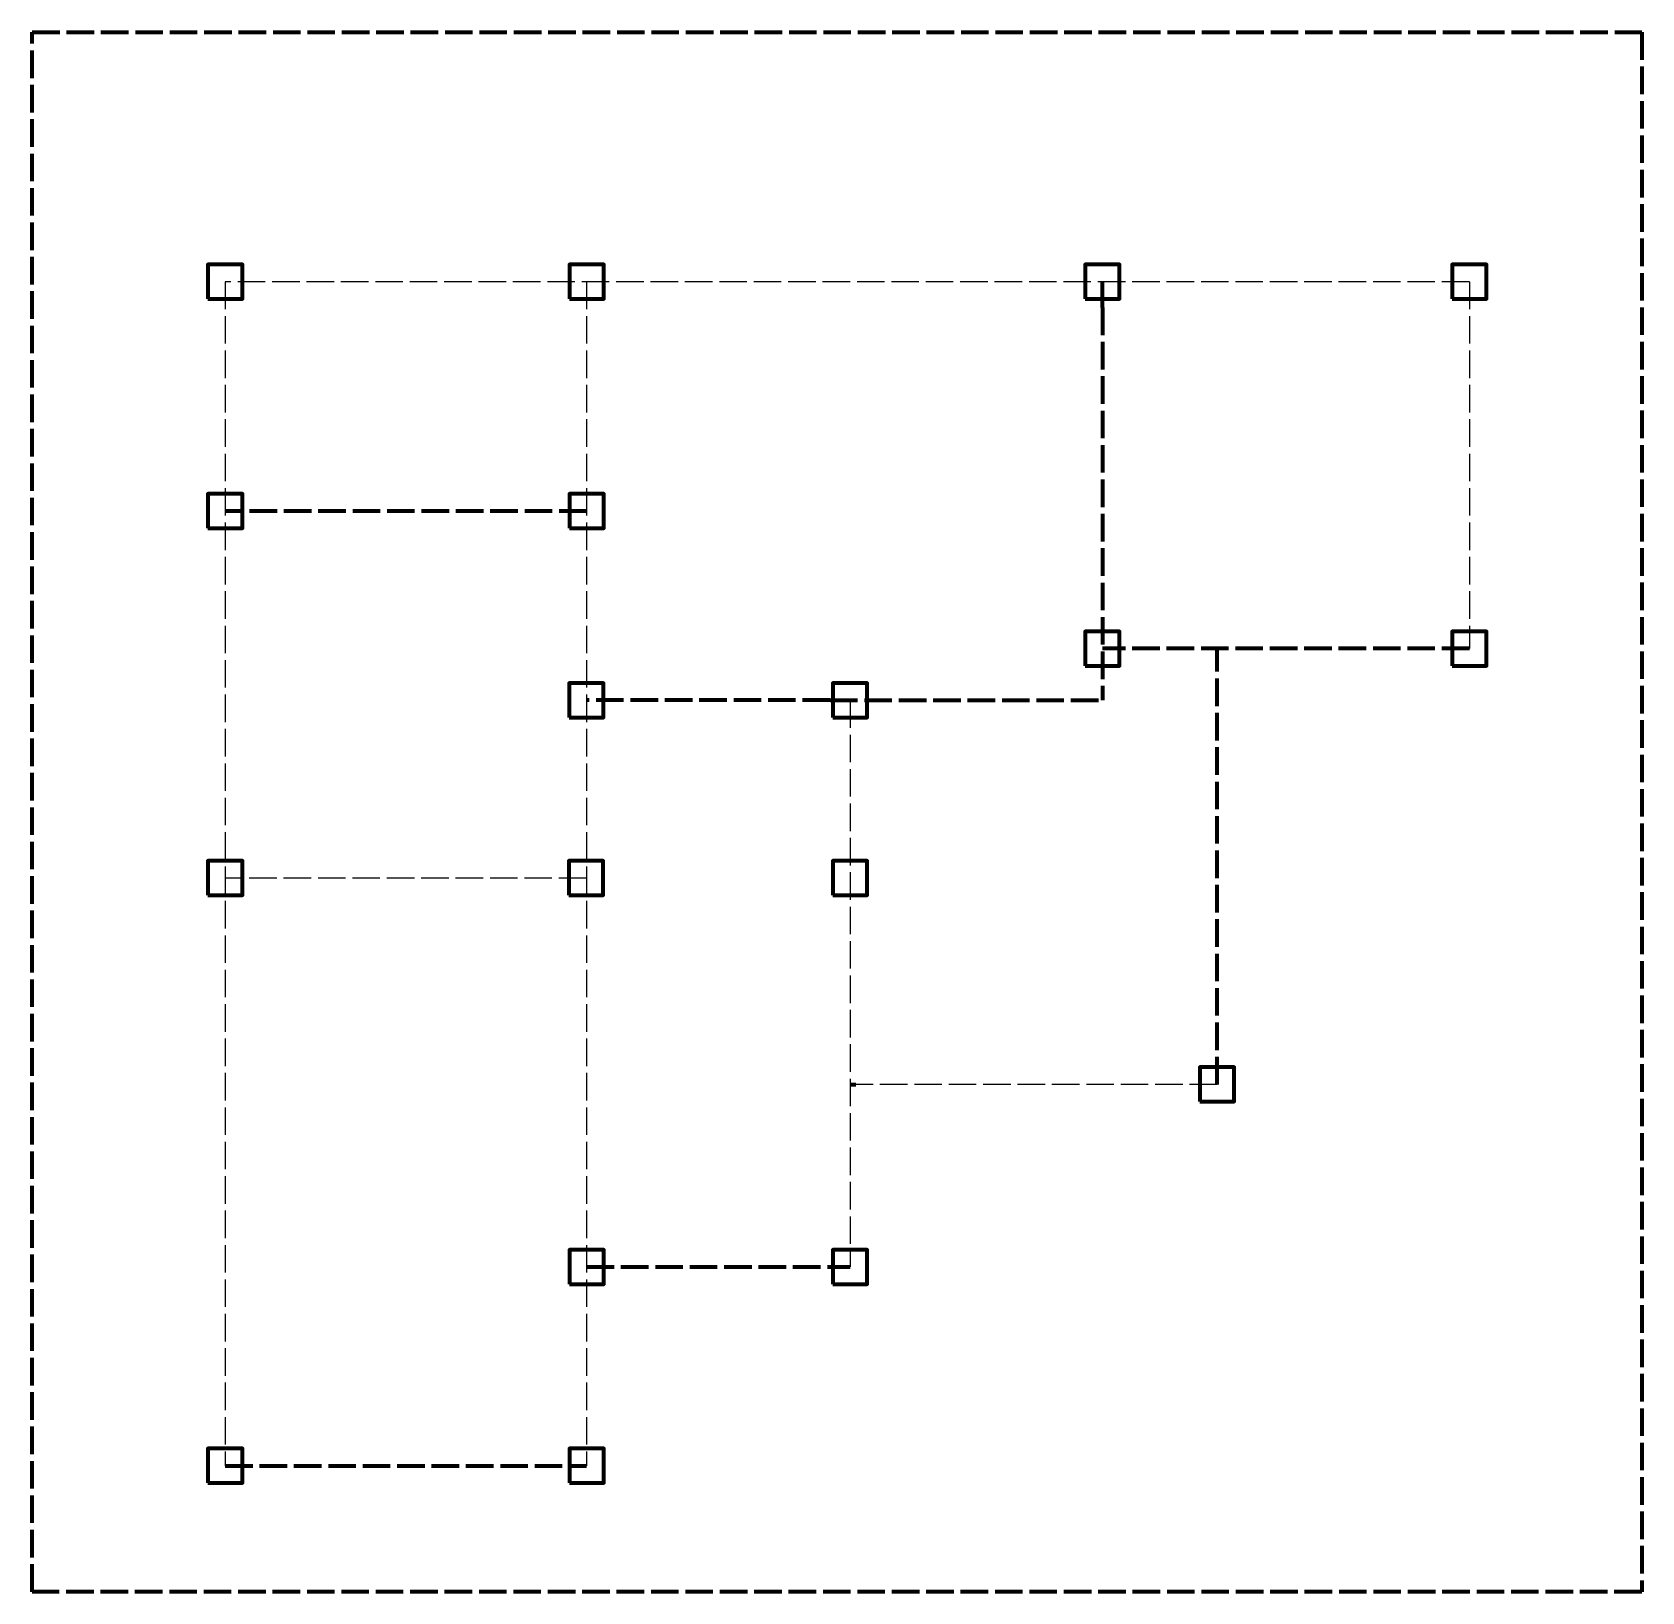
# Model space of a CAD drawing. Header units: millimetres. Extents: x 56375 to 204150, y 16886 to 77626.
# Drawn here: x 190113 to 204150, y 43904 to 57504 of the extents above; entities that cross this region are included whole.
import ezdxf

# ---------------------------------------------------------------- set-up
doc = ezdxf.new("R2010")
doc.units = ezdxf.units.MM
doc.header["$LTSCALE"] = 20
doc.linetypes.add('ACAD_ISO02W100', pattern=[15, 12, -3])
doc.layers.add('column', color=80, linetype='Continuous')
doc.layers.add('grid', color=140, linetype='ACAD_ISO02W100')

msp = doc.modelspace()

# ---------------------------------------------------------------- linework, layer by layer
at = {"layer": 'column', "lineweight": 80}
for points in [[(191645.966, 55178.338), (191945.966, 55178.338), (191945.966, 55478.338), (191645.966, 55478.338)], [(194798.151, 55178.338), (195098.151, 55178.338), (195098.151, 55478.338), (194798.151, 55478.338)], [(199295.966, 55178.338), (199595.966, 55178.338), (199595.966, 55478.338), (199295.966, 55478.338)], [(202495.966, 55178.338), (202795.966, 55178.338), (202795.966, 55478.338), (202495.966, 55478.338)], [(191645.966, 53178.338), (191945.966, 53178.338), (191945.966, 53478.338), (191645.966, 53478.338)], [(194798.151, 53178.338), (195098.151, 53178.338), (195098.151, 53478.338), (194798.151, 53478.338)], [(199295.97, 51978.338), (199595.97, 51978.338), (199595.97, 52278.338), (199295.97, 52278.338)], [(202495.966, 51978.338), (202795.966, 51978.338), (202795.966, 52278.338), (202495.966, 52278.338)], [(194795.945, 51528.338), (195095.945, 51528.338), (195095.945, 51828.338), (194795.945, 51828.338)], [(197095.966, 51528.338), (197395.966, 51528.338), (197395.966, 51828.338), (197095.966, 51828.338)], [(191645.966, 49978.338), (191945.966, 49978.338), (191945.966, 50278.338), (191645.966, 50278.338)], [(194793.76, 49978.338), (195093.76, 49978.338), (195093.76, 50278.338), (194793.76, 50278.338)], [(197095.966, 49978.338), (197395.966, 49978.338), (197395.966, 50278.338), (197095.966, 50278.338)], [(200295.966, 48178.338), (200595.966, 48178.338), (200595.966, 48478.338), (200295.966, 48478.338)], [(194797.412, 46587.334), (195097.412, 46587.334), (195097.412, 46887.334), (194797.412, 46887.334)], [(197095.966, 46586.001), (197395.966, 46586.001), (197395.966, 46886.001), (197095.966, 46886.001)], [(191645.966, 44853.338), (191945.966, 44853.338), (191945.966, 45153.338), (191645.966, 45153.338)], [(194798.151, 44853.397), (195098.151, 44853.397), (195098.151, 45153.397), (194798.151, 45153.397)]]:
    msp.add_lwpolyline(points, close=True, dxfattribs=at)
at = {"layer": 'grid'}
for p, q in [((191795.966, 55328.338), (191795.966, 45003.338)), ((202645.966, 55328.338), (191795.966, 55328.338)), ((194948.151, 55328.338), (194948.151, 45003.338)), ((202645.966, 55328.338), (202645.966, 52128.338)), ((197245.966, 51678.338), (197245.966, 46737.334)), ((194945.966, 50128.338), (191795.966, 50128.338)), ((200445.966, 48328.338), (197295.966, 48328.338))]:
    msp.add_line(p, q, dxfattribs=at)
at = {"layer": 'grid', "lineweight": 80}
for p, q in [((199445.966, 55103.338), (199445.966, 55328.338)), ((199445.966, 55103.338), (199445.966, 51678.338)), ((194948.151, 53328.338), (191795.966, 53328.338)), ((202645.966, 52128.338), (199445.97, 52128.338)), ((200445.966, 48328.338), (200445.966, 52128.338)), ((197070.966, 51678.338), (194948.151, 51678.338)), ((197070.966, 51678.338), (199445.966, 51678.338)), ((194948.151, 50128.338), (194945.966, 50128.338)), ((194948.151, 50128.338), (194945.966, 50128.338)), ((197245.966, 48328.338), (197295.966, 48328.338)), ((197245.966, 48328.338), (197295.966, 48328.338)), ((194947.412, 46737.334), (197245.966, 46737.334)), ((191795.966, 45003.338), (194948.151, 45003.397))]:
    msp.add_line(p, q, dxfattribs=at)
msp.add_lwpolyline([(190113.295, 43904.329), (190113.295, 57503.824), (204149.724, 57503.824), (204149.724, 43904.329)], close=True, dxfattribs=at)

doc.saveas('drawing.dxf')
